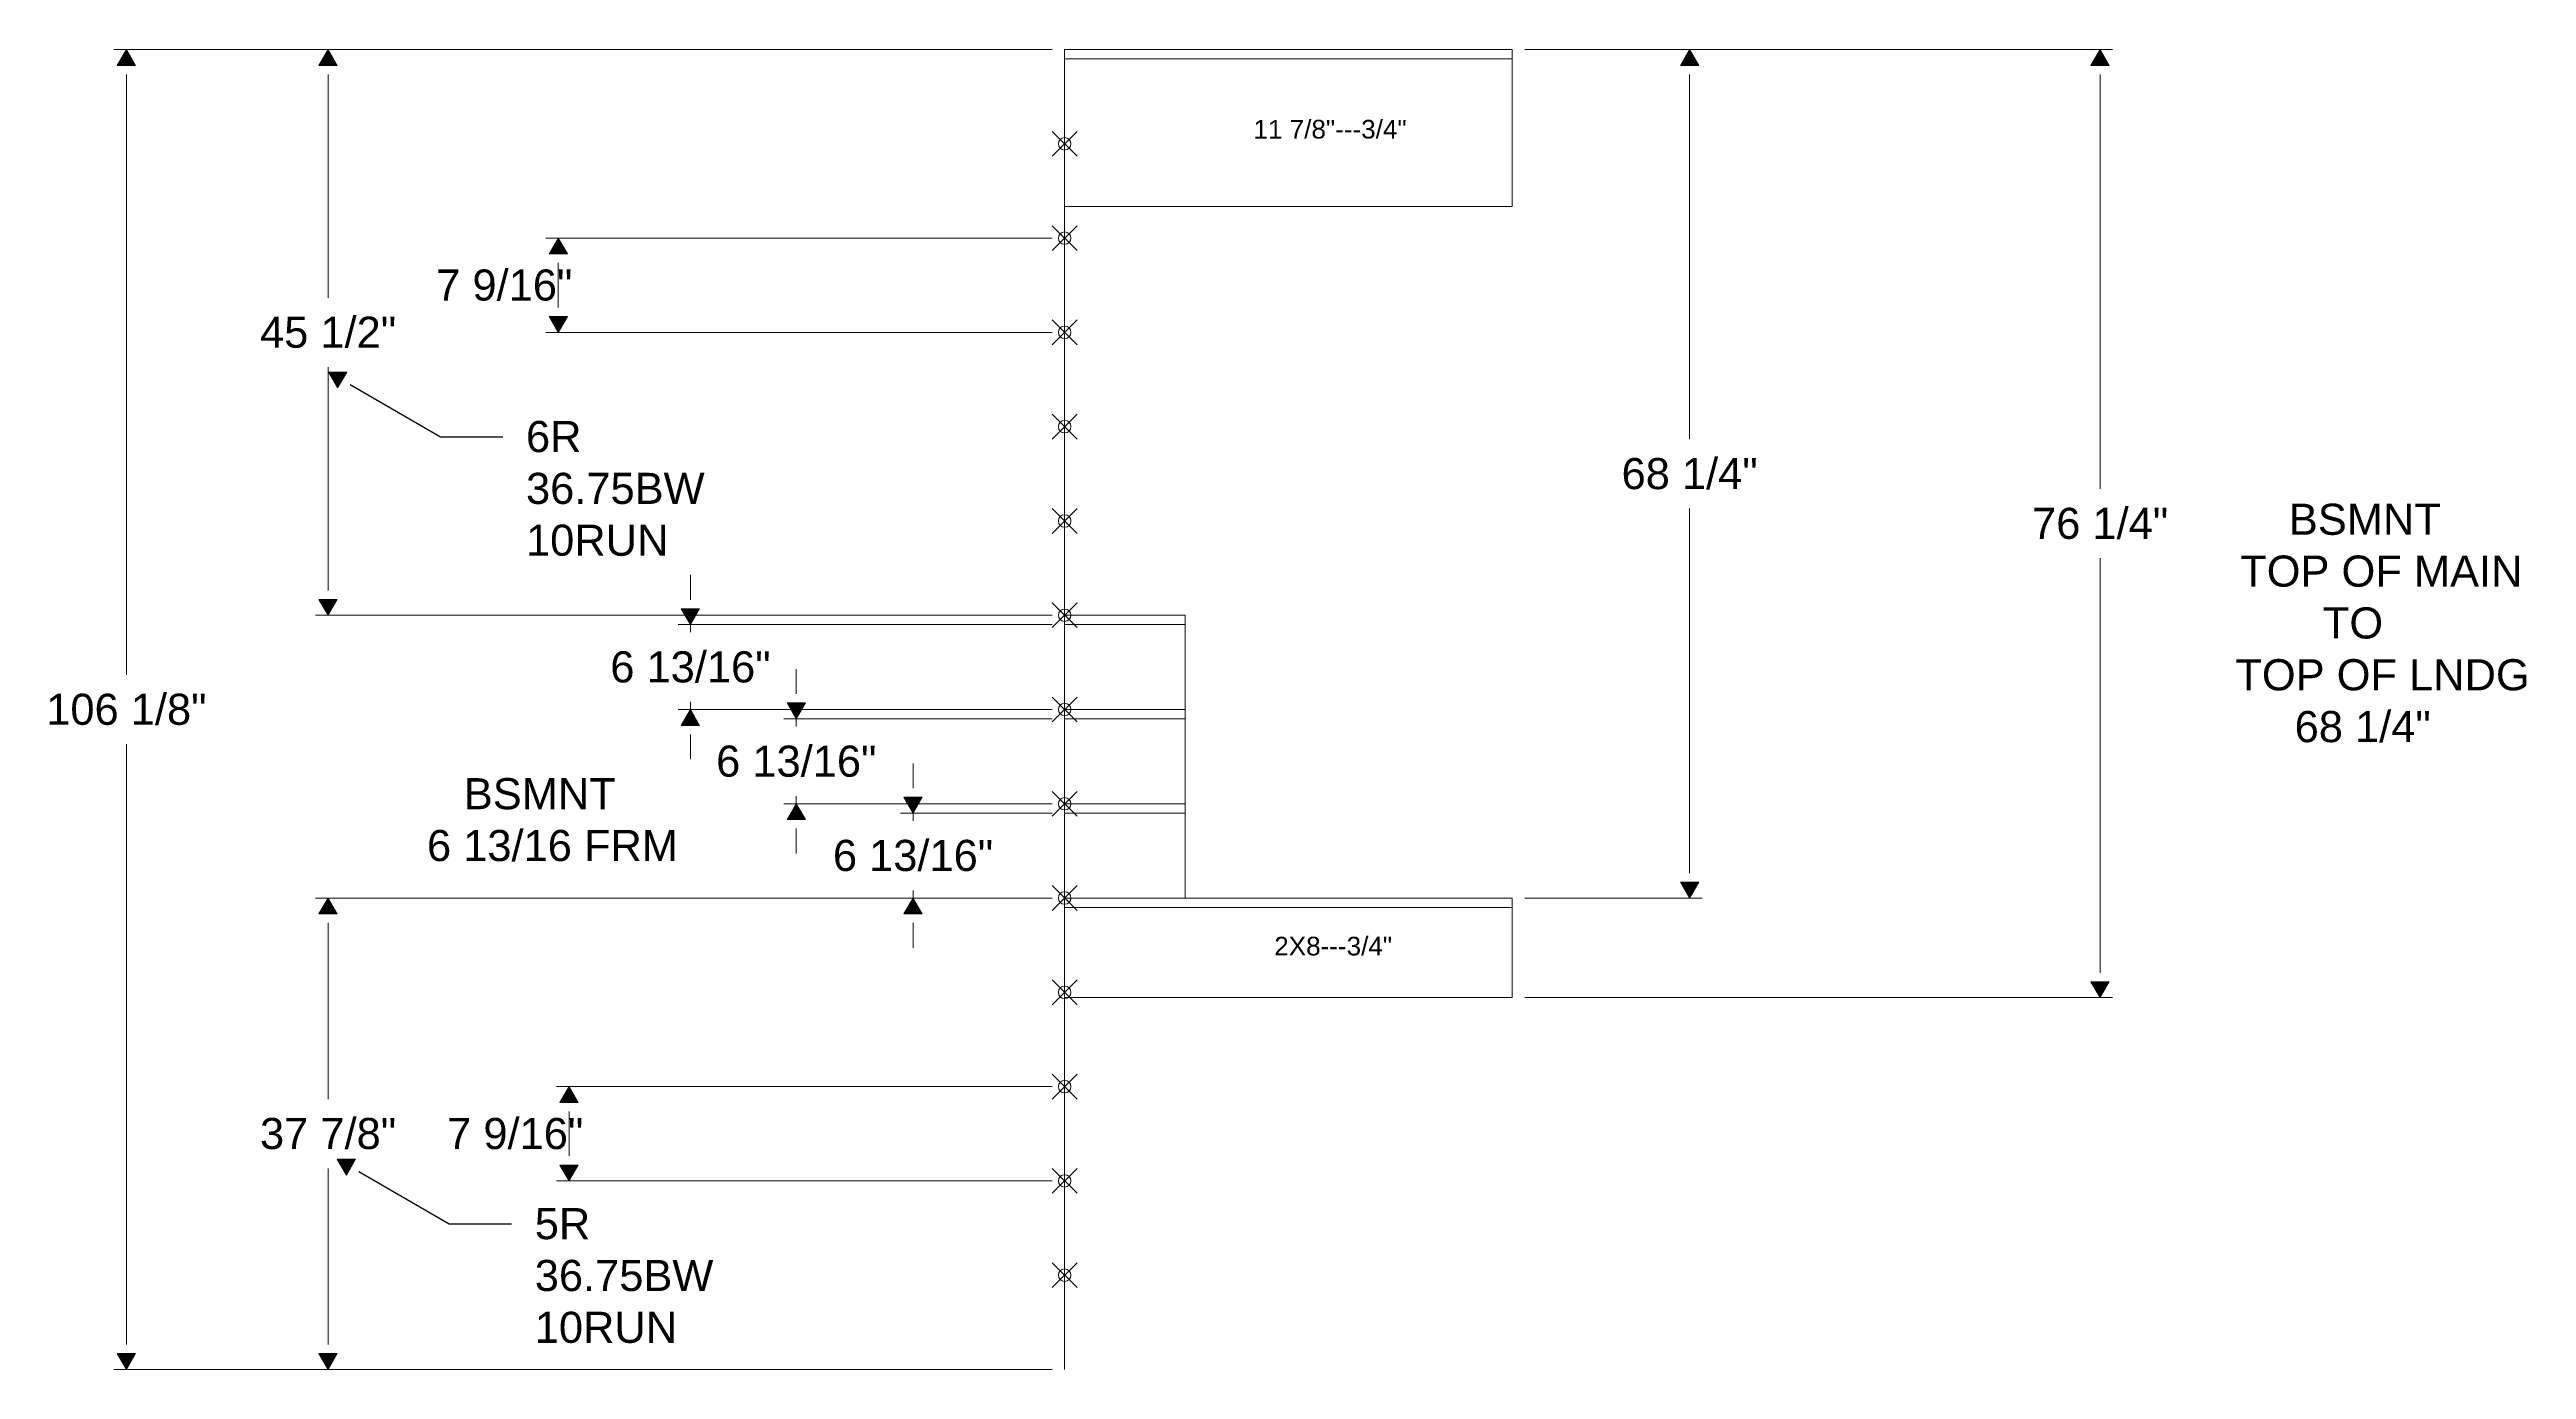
# Model space of a CAD drawing. Header units: inches. Extents: x -118 to 513, y 73 to 305.
# Drawn here: x -118 to 81.2, y 72.7 to 178.8 of the extents above; entities that cross this region are included whole.
import ezdxf
from ezdxf import colors
from ezdxf.entities.mleader import LeaderData, LeaderLine
from ezdxf.math import Vec2, Vec3

# ---------------------------------------------------------------- set-up
doc = ezdxf.new("R2010")
doc.units = ezdxf.units.IN
doc.header["$MEASUREMENT"] = 0
doc.header["$PDMODE"] = 35
for name, color, linetype, lineweight in [('Concrete', 40, 'Continuous', 9), ('Dimension', 3, 'Continuous', 9), ('Hole-Framing', 150, 'Continuous', 18), ('Plywood', 6, 'Continuous', 18), ('Treads', 1, 'Continuous', 15)]:
    doc.layers.add(name, color=color, linetype=linetype, lineweight=lineweight)
doc.styles.add('Dimension and Text', font='arial.ttf', dxfattribs={"height": 0.078125})
doc.dimstyles.new('Jerrod Dimension', dxfattribs={"dimscale": 0, "dimtxt": 0.078125, "dimasz": 0.0625, "dimexe": 0.03125, "dimexo": 0.03125, "dimgap": 0.046875, "dimtad": 1, "dimtih": 1, "dimtoh": 1, "dimdec": 4, "dimzin": 1, "dimdsep": 46, "dimlunit": 5, "dimtxsty": 'Dimension and Text', "dimblk": 'arrow', "dimcen": 2.421875, "dimclrd": 3, "dimclre": 3, "dimclrt": 3, "dimadec": 1, "dimazin": 0, "dimtfac": 1, "dimtdec": 4, "dimtmove": 2, "dimatfit": 3, "dimldrblk": 'arrow', "dimfxl": 1, "dimtfillclr": 256, "dimfrac": 2, "dimlwd": -1, "dimlwe": -1, "dimarcsym": 2})

# ---------------------------------------------------------------- blocks, each defined once
blk = doc.blocks.new('arrow')
at = {"layer": 'Dimension'}
blk.add_hatch(color=0, dxfattribs=at).paths.add_polyline_path([(0, 0), (-0.637, 0.368), (-0.637, -0.368)])
at = {"layer": 'Dimension', "color": 0}
for p, q in [((-0.637, -0.368), (-0.637, 0.368)), ((0, 0), (-0.637, 0.368)), ((-0.637, -0.368), (0, 0))]:
    blk.add_line(p, q, dxfattribs=at)
blk = doc.blocks.new('*D39')
at = {"layer": 'Concrete', "color": 3}
for p, q in [((-37.33, 178.84), (-112.78, 178.84)), ((-111.78, 176.84), (-111.78, 128.57)), ((-111.78, 74.72), (-111.78, 122.99)), ((-37.33, 72.72), (-112.78, 72.72))]:
    blk.add_line(p, q, dxfattribs=at)
at = {"layer": 'Defpoints', "color": 0}
for p in [(-111.78, 178.84), (-36.33, 178.84), (-36.33, 72.72)]:
    blk.add_point(p, dxfattribs=at)
at = {"layer": 'Concrete', "color": 3, "xscale": 2, "yscale": 2, "zscale": 2}
for p, rotation in [((-111.78, 178.84), 90), ((-111.78, 72.72), 270)]:
    blk.add_blockref('arrow', p, dxfattribs=dict(at, rotation=rotation))
at = {"layer": 'Concrete', "color": 3, "insert": (-111.78, 125.78), "char_height": 2.5, "attachment_point": 5, "style": 'Dimension and Text'}
blk.add_mtext('106 1/8"', dxfattribs=at)
blk = doc.blocks.new('*D43')
at = {"layer": 'Defpoints', "color": 0}
for p in [(-95.56, 110.62), (-36.33, 110.62), (-36.33, 72.72)]:
    blk.add_point(p, dxfattribs=at)
at = {"layer": 'Treads', "color": 3}
for p, q in [((-37.33, 110.62), (-96.56, 110.62)), ((-95.56, 108.62), (-95.56, 94.46)), ((-95.56, 74.72), (-95.56, 88.87)), ((-37.33, 72.72), (-96.56, 72.72))]:
    blk.add_line(p, q, dxfattribs=at)
at = {"layer": 'Treads', "color": 3, "xscale": 2, "yscale": 2, "zscale": 2}
for p, rotation in [((-95.56, 110.62), 90), ((-95.56, 72.72), 270)]:
    blk.add_blockref('arrow', p, dxfattribs=dict(at, rotation=rotation))
at = {"layer": 'Treads', "color": 3, "insert": (-95.56, 91.67), "char_height": 2.5, "attachment_point": 5, "style": 'Dimension and Text'}
blk.add_mtext('37 7/8"', dxfattribs=at)
blk = doc.blocks.new('*D44')
at = {"layer": 'Defpoints', "color": 0}
for p in [(-48.52, 117.45), (-36.33, 117.45), (-36.33, 110.62)]:
    blk.add_point(p, dxfattribs=at)
at = {"layer": 'Treads', "color": 3}
for p, q in [((-48.52, 119.45), (-48.52, 121.45)), ((-37.33, 117.45), (-49.52, 117.45)), ((-48.52, 117.45), (-48.52, 116.83)), ((-37.33, 110.62), (-49.52, 110.62)), ((-48.52, 110.62), (-48.52, 111.24)), ((-48.52, 108.62), (-48.52, 106.62))]:
    blk.add_line(p, q, dxfattribs=at)
at = {"layer": 'Treads', "color": 3, "xscale": 2, "yscale": 2, "zscale": 2}
for p, rotation in [((-48.52, 117.45), 270), ((-48.52, 110.62), 90)]:
    blk.add_blockref('arrow', p, dxfattribs=dict(at, rotation=rotation))
at = {"layer": 'Treads', "color": 3, "insert": (-48.52, 114.03), "char_height": 2.5, "attachment_point": 5, "style": 'Dimension and Text'}
blk.add_mtext('6 13/16"', dxfattribs=at)
blk = doc.blocks.new('*D45')
at = {"layer": 'Defpoints', "color": 0}
for p in [(-57.91, 125.03), (-36.33, 125.03), (-36.33, 118.2)]:
    blk.add_point(p, dxfattribs=at)
at = {"layer": 'Treads', "color": 3}
for p, q in [((-57.91, 127.03), (-57.91, 129.03)), ((-37.33, 125.03), (-58.91, 125.03)), ((-57.91, 125.03), (-57.91, 124.41)), ((-37.33, 118.2), (-58.91, 118.2)), ((-57.91, 118.2), (-57.91, 118.82)), ((-57.91, 116.2), (-57.91, 114.2))]:
    blk.add_line(p, q, dxfattribs=at)
at = {"layer": 'Treads', "color": 3, "xscale": 2, "yscale": 2, "zscale": 2}
for p, rotation in [((-57.91, 125.03), 270), ((-57.91, 118.2), 90)]:
    blk.add_blockref('arrow', p, dxfattribs=dict(at, rotation=rotation))
at = {"layer": 'Treads', "color": 3, "insert": (-57.91, 121.61), "char_height": 2.5, "attachment_point": 5, "style": 'Dimension and Text'}
blk.add_mtext('6 13/16"', dxfattribs=at)
blk = doc.blocks.new('*D46')
at = {"layer": 'Defpoints', "color": 0}
for p in [(-66.42, 132.61), (-36.33, 132.61), (-36.33, 125.78)]:
    blk.add_point(p, dxfattribs=at)
at = {"layer": 'Treads', "color": 3}
for p, q in [((-66.42, 134.61), (-66.42, 136.61)), ((-37.33, 132.61), (-67.42, 132.61)), ((-66.42, 132.61), (-66.42, 131.99)), ((-37.33, 125.78), (-67.42, 125.78)), ((-66.42, 125.78), (-66.42, 126.4)), ((-66.42, 123.78), (-66.42, 121.78))]:
    blk.add_line(p, q, dxfattribs=at)
at = {"layer": 'Treads', "color": 3, "xscale": 2, "yscale": 2, "zscale": 2}
for p, rotation in [((-66.42, 132.61), 270), ((-66.42, 125.78), 90)]:
    blk.add_blockref('arrow', p, dxfattribs=dict(at, rotation=rotation))
at = {"layer": 'Treads', "color": 3, "insert": (-66.42, 129.19), "char_height": 2.5, "attachment_point": 5, "style": 'Dimension and Text'}
blk.add_mtext('6 13/16"', dxfattribs=at)
blk = doc.blocks.new('*D47')
at = {"layer": 'Defpoints', "color": 0}
for p in [(-95.56, 178.84), (-36.33, 178.84), (-36.33, 133.36)]:
    blk.add_point(p, dxfattribs=at)
at = {"layer": 'Treads', "color": 3}
for p, q in [((-37.33, 178.84), (-96.56, 178.84)), ((-95.56, 176.84), (-95.56, 158.89)), ((-95.56, 135.36), (-95.56, 153.31)), ((-37.33, 133.36), (-96.56, 133.36))]:
    blk.add_line(p, q, dxfattribs=at)
at = {"layer": 'Treads', "color": 3, "xscale": 2, "yscale": 2, "zscale": 2}
for p, rotation in [((-95.56, 178.84), 90), ((-95.56, 133.36), 270)]:
    blk.add_blockref('arrow', p, dxfattribs=dict(at, rotation=rotation))
at = {"layer": 'Treads', "color": 3, "insert": (-95.56, 156.1), "char_height": 2.5, "attachment_point": 5, "style": 'Dimension and Text'}
blk.add_mtext('45 1/2"', dxfattribs=at)
blk = doc.blocks.new('*D52')
at = {"layer": 'Defpoints', "color": 0}
for p in [(-76.18, 95.46), (-36.33, 95.46), (-36.33, 87.88)]:
    blk.add_point(p, dxfattribs=at)
at = {"layer": 'Treads', "color": 3}
for p, q in [((-37.33, 95.46), (-77.18, 95.46)), ((-76.18, 89.88), (-76.18, 93.46)), ((-37.33, 87.88), (-77.18, 87.88))]:
    blk.add_line(p, q, dxfattribs=at)
at = {"layer": 'Treads', "color": 3, "xscale": 2, "yscale": 2, "zscale": 2}
for p, rotation in [((-76.18, 95.46), 90), ((-76.18, 87.88), 270)]:
    blk.add_blockref('arrow', p, dxfattribs=dict(at, rotation=rotation))
at = {"layer": 'Treads', "color": 3, "insert": (-80.51, 91.67), "char_height": 2.5, "attachment_point": 5, "style": 'Dimension and Text'}
blk.add_mtext('7 9/16"', dxfattribs=at)
blk = doc.blocks.new('*D53')
at = {"layer": 'Defpoints', "color": 0}
for p in [(-77.05, 163.68), (-36.33, 163.68), (-36.33, 156.1)]:
    blk.add_point(p, dxfattribs=at)
at = {"layer": 'Treads', "color": 3}
for p, q in [((-37.33, 163.68), (-78.05, 163.68)), ((-77.05, 158.1), (-77.05, 161.68)), ((-37.33, 156.1), (-78.05, 156.1))]:
    blk.add_line(p, q, dxfattribs=at)
at = {"layer": 'Treads', "color": 3, "xscale": 2, "yscale": 2, "zscale": 2}
for p, rotation in [((-77.05, 163.68), 90), ((-77.05, 156.1), 270)]:
    blk.add_blockref('arrow', p, dxfattribs=dict(at, rotation=rotation))
at = {"layer": 'Treads', "color": 3, "insert": (-81.39, 159.89), "char_height": 2.5, "attachment_point": 5, "style": 'Dimension and Text'}
blk.add_mtext('7 9/16"', dxfattribs=at)
blk = doc.blocks.new('*D56')
at = {"layer": 'Defpoints', "color": 0}
for p in [(-0.33, 178.84), (-0.33, 110.62), (13.93, 110.62)]:
    blk.add_point(p, dxfattribs=at)
at = {"layer": 'Treads', "color": 3}
for p, q in [((0.67, 178.84), (14.93, 178.84)), ((13.93, 176.84), (13.93, 147.52)), ((13.93, 112.62), (13.93, 141.94)), ((0.67, 110.62), (14.93, 110.62))]:
    blk.add_line(p, q, dxfattribs=at)
at = {"layer": 'Treads', "color": 3, "xscale": 2, "yscale": 2, "zscale": 2}
for p, rotation in [((13.93, 178.84), 90), ((13.93, 110.62), 270)]:
    blk.add_blockref('arrow', p, dxfattribs=dict(at, rotation=rotation))
at = {"layer": 'Treads', "color": 3, "insert": (13.93, 144.73), "char_height": 2.5, "attachment_point": 5, "style": 'Dimension and Text'}
blk.add_mtext('68 1/4"', dxfattribs=at)
blk = doc.blocks.new('*D57')
at = {"layer": 'Defpoints', "color": 0}
for p in [(-0.33, 178.84), (46.94, 178.84), (-0.33, 102.62)]:
    blk.add_point(p, dxfattribs=at)
at = {"layer": 'Treads', "color": 3}
for p, q in [((0.67, 178.84), (47.94, 178.84)), ((46.94, 176.84), (46.94, 143.52)), ((46.94, 104.62), (46.94, 137.94)), ((0.67, 102.62), (47.94, 102.62))]:
    blk.add_line(p, q, dxfattribs=at)
at = {"layer": 'Treads', "color": 3, "xscale": 2, "yscale": 2, "zscale": 2}
for p, rotation in [((46.94, 178.84), 90), ((46.94, 102.62), 270)]:
    blk.add_blockref('arrow', p, dxfattribs=dict(at, rotation=rotation))
at = {"layer": 'Treads', "color": 3, "insert": (46.94, 140.73), "char_height": 2.5, "attachment_point": 5, "style": 'Dimension and Text'}
blk.add_mtext('76 1/4"', dxfattribs=at)

msp = doc.modelspace()

# ---------------------------------------------------------------- linework, layer by layer
at = {"layer": 'Concrete'}
msp.add_line((-36.33302, 72.7172), (-36.33302, 178.8422), dxfattribs=at)
for p in [(-36.33302, 171.26184), (-36.33302, 163.68148), (-36.33302, 156.10112), (-36.33302, 148.52077), (-36.33302, 140.94041), (-36.33302, 133.36005), (-36.33302, 125.7797), (-36.33302, 118.19934), (-36.33302, 110.61898), (-36.33302, 103.03862), (-36.33302, 95.45827), (-36.33302, 87.87791), (-36.33302, 80.29755)]:
    msp.add_point(p, dxfattribs=at)
at = {"layer": 'Hole-Framing'}
for points in [[(-36.33302, 178.0922), (-0.33302, 178.0922), (-0.33302, 166.2172), (-36.33302, 166.2172)], [(-36.33302, 132.61005), (-26.64118, 132.61005), (-26.64118, 125.7797), (-36.33302, 125.7797)], [(-36.33302, 125.0297), (-26.64118, 125.0297), (-26.64118, 118.19934), (-36.33302, 118.19934)], [(-36.33302, 117.44934), (-26.64118, 117.44934), (-26.64118, 110.61898), (-36.33302, 110.61898)], [(-36.33302, 109.86898), (-0.33302, 109.86898), (-0.33302, 102.61898), (-36.33302, 102.61898)]]:
    msp.add_lwpolyline(points, close=True, dxfattribs=at)
at = {"layer": 'Plywood'}
for points in [[(-36.33302, 178.0922), (-0.33302, 178.0922), (-0.33302, 178.8422), (-36.33302, 178.8422)], [(-36.33302, 132.61005), (-26.64118, 132.61005), (-26.64118, 133.36005), (-36.33302, 133.36005)], [(-36.33302, 125.0297), (-26.64118, 125.0297), (-26.64118, 125.7797), (-36.33302, 125.7797)], [(-36.33302, 117.44934), (-26.64118, 117.44934), (-26.64118, 118.19934), (-36.33302, 118.19934)], [(-36.33302, 109.86898), (-0.33302, 109.86898), (-0.33302, 110.61898), (-36.33302, 110.61898)]]:
    msp.add_lwpolyline(points, close=True, dxfattribs=at)

# ---------------------------------------------------------------- texts
at = {"layer": 'Hole-Framing', "char_height": 1.5, "width": 36, "attachment_point": 1, "style": 'Dimension and Text'}
for s, insert in [('\\pi15.004;11 7/8"---3/4"', (-36.14976, 173.18726)), ('\\pi16.675;2X8---3/4"', (-36.14976, 107.50622))]:
    msp.add_mtext(s, dxfattribs=dict(at, insert=insert))
at = {"layer": 'Treads', "char_height": 2.5, "attachment_point": 1, "style": 'Dimension and Text'}
for s, insert, width in [('\\pi7.7765;BSMNT\\P\\pi3.8634;TOP OF MAIN\\P\\pi10.509;TO \\P\\pi3.4733;TOP OF LNDG\\P\\pi8.2427;68 1/4"', (54.33966, 142.32486), 32.6352658), ('\\pi5.8563;BSMNT\\P\\pi2.8961;6 13/16 FRM', (-90.50335, 120.26025), 27.5147584)]:
    msp.add_mtext(s, dxfattribs=dict(at, insert=insert, width=width))

# ---------------------------------------------------------------- dimensions: what is measured, and where the dimension line sits
at = {"layer": 'Concrete'}
dim = msp.add_linear_dim(base=(-111.78098, 178.8422), p1=(-36.33302, 72.7172), p2=(-36.33302, 178.8422), angle=90, dimstyle='Jerrod Dimension', override={"dimpost": '"'}, dxfattribs=at)
dim.commit()
dim.dimension.update_dxf_attribs({"geometry": '*D39', "text_midpoint": (-111.78098, 125.7797)})
at = {"layer": 'Treads'}
for base, p1, p2, picture, middle in [((-95.561468, 178.842196), (-36.333021, 133.360053), (-36.333021, 178.842196), '*D47', (-95.561468, 156.101125)), ((13.9274, 110.61898), (-0.33302, 178.8422), (-0.33302, 110.61898), '*D56', (13.9274, 144.73059)), ((46.93819, 178.8422), (-0.33302, 102.61898), (-0.33302, 178.8422), '*D57', (46.93819, 140.73059)), ((-77.05348, 163.68148), (-36.33302, 156.10112), (-36.33302, 163.68148), '*D53', (-81.38875, 159.8913)), ((-66.41607, 132.610053), (-36.333021, 125.779696), (-36.333021, 132.610053), '*D46', (-66.41607, 129.194875)), ((-57.90675, 125.0297), (-36.33302, 118.19934), (-36.33302, 125.0297), '*D45', (-57.90675, 121.61452)), ((-48.52384, 117.44934), (-36.33302, 110.61898), (-36.33302, 117.44934), '*D44', (-48.52384, 114.03416)), ((-95.56147, 110.61898), (-36.33302, 72.7172), (-36.33302, 110.61898), '*D43', (-95.56147, 91.66809)), ((-76.17746, 95.45827), (-36.33302, 87.87791), (-36.33302, 95.45827), '*D52', (-80.51273, 91.66809))]:
    dim = msp.add_linear_dim(base=base, p1=p1, p2=p2, angle=90, dimstyle='Jerrod Dimension', override={"dimpost": '"'}, dxfattribs=at)
    dim.commit()
    dim.dimension.update_dxf_attribs({"geometry": picture, "text_midpoint": middle})

# ---------------------------------------------------------------- leaders
ml = msp.add_multileader_mtext('Standard', dxfattribs=at)
ml.set_content('6R\\P36.75BW\\P10RUN', color=(0, 178, 0), style='Dimension and Text')
ml.set_leader_properties(color=3)
ml.set_arrow_properties(name='arrow')
ml.build(insert=Vec2(0, 0))
ml.multileader.update_dxf_attribs({"dogleg_length": 0.15625, "arrow_head_size": 2, "scale": 32})
ctx = ml.context
ctx.base_point, ctx.scale, ctx.char_height, ctx.arrow_head_size, ctx.landing_gap_size, ctx.plane_origin = Vec3(-81.52049, 147.70568), 32, 2.5, 2, 1.875, Vec3(-95.53022, 152.90744)
notes = []
notes.append((ctx, [(0, (1, 1, 0), (-86.52049, 147.70568), (1, 0), 5, [(0, [(-95.53022, 152.90744)], 0, [])])]))
ctx.mtext.insert, ctx.mtext.flow_direction = Vec3(-79.64549, 148.97699), 5
ml = msp.add_multileader_mtext('Standard', dxfattribs=at)
ml.set_content('5R\\P36.75BW\\P10RUN', color=(0, 178, 0), style='Dimension and Text')
ml.set_leader_properties(color=3)
ml.set_arrow_properties(name='arrow')
ml.build(insert=Vec2(0, 0))
ml.multileader.update_dxf_attribs({"dogleg_length": 0.15625, "arrow_head_size": 2, "scale": 32})
ctx = ml.context
ctx.base_point, ctx.scale, ctx.char_height, ctx.arrow_head_size, ctx.landing_gap_size, ctx.plane_origin = Vec3(-80.8165, 84.42049), 32, 2.5, 2, 1.875, Vec3(-94.82622, 89.62225)
notes.append((ctx, [(0, (1, 1, 0), (-85.8165, 84.42049), (1, 0), 5, [(0, [(-94.82622, 89.62225)], 0, [])])]))
ctx.mtext.insert, ctx.mtext.flow_direction = Vec3(-78.9415, 85.6918), 5
for ctx, leaders in notes:
    for number, flags, end, landing, length, lines in leaders:
        leader = LeaderData()
        leader.index, (leader.has_last_leader_line, leader.has_dogleg_vector, leader.attachment_direction) = number, flags
        leader.last_leader_point, leader.dogleg_vector, leader.dogleg_length = Vec3(end), Vec3(landing), length
        for number, points, colour, breaks in lines:
            line = LeaderLine()
            line.index, line.vertices, line.color, line.breaks = number, Vec3.list(points), colors.encode_raw_color(colour), breaks
            leader.lines.append(line)
        ctx.leaders.append(leader)

doc.saveas('drawing.dxf')
